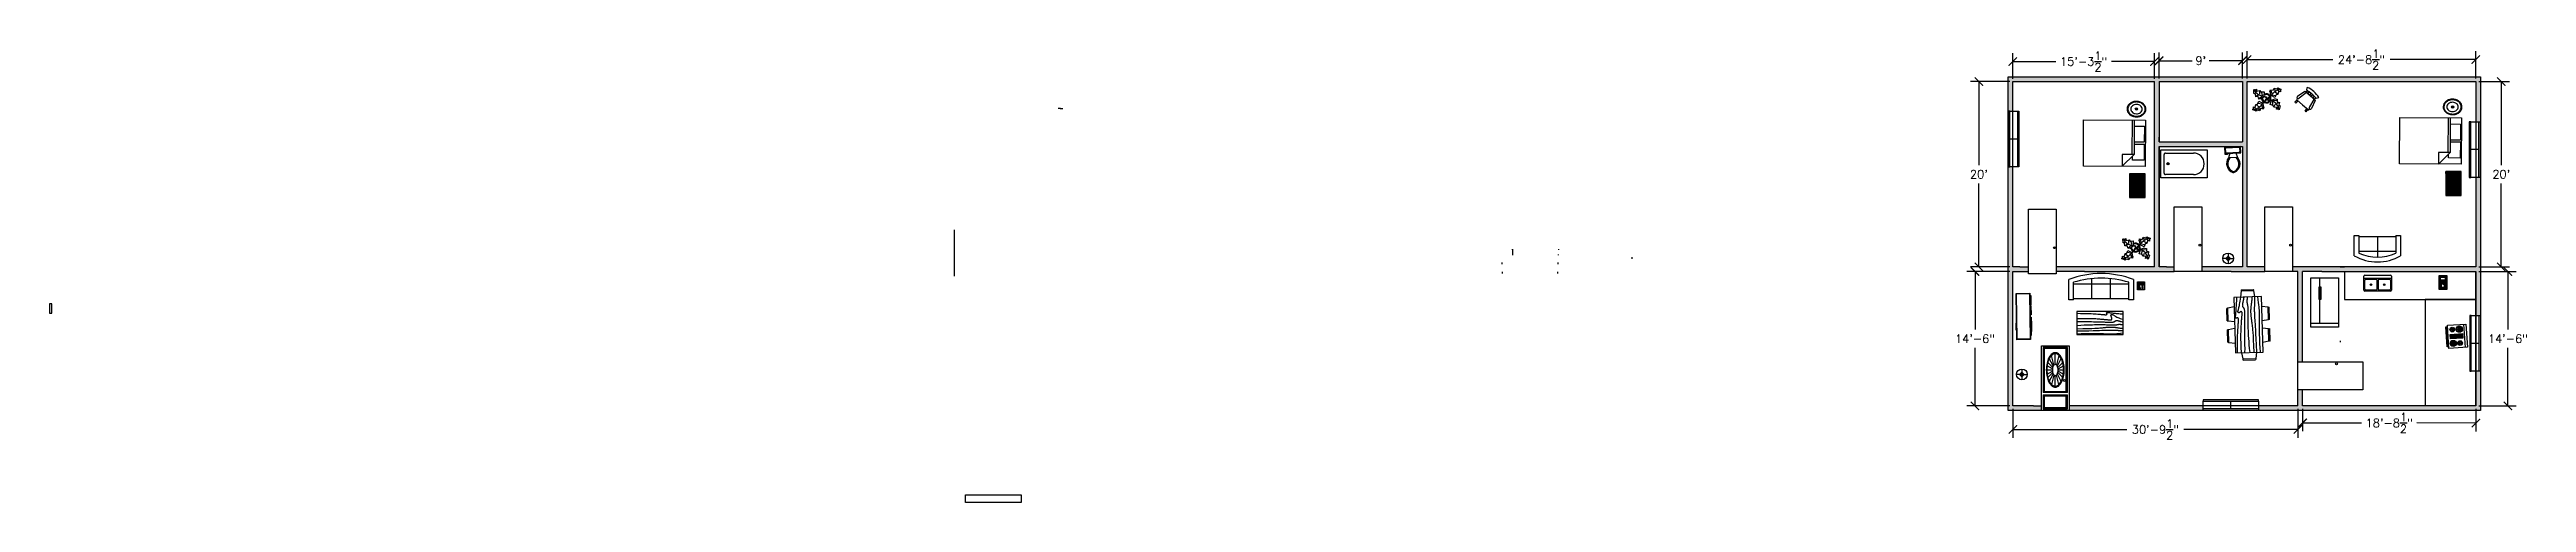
# Model space of a CAD drawing. Header units: inches. Extents: x -2614 to 596, y -607 to -21.
import ezdxf

# ---------------------------------------------------------------- set-up
doc = ezdxf.new("R2010")
doc.units = ezdxf.units.IN
doc.header["$MEASUREMENT"] = 0
for name, color, linetype in [('block', 130, 'Continuous'), ('dimension', 11, 'Continuous'), ('door', 212, 'Continuous'), ('hetch', 80, 'Continuous'), ('window', 30, 'Continuous')]:
    doc.layers.add(name, color=color, linetype=linetype)
doc.styles.get("Standard").update_dxf_attribs({"font": 'simplex.shx'})
doc.dimstyles.get("Standard").update_dxf_attribs({"dimscale": 60, "dimtxt": 0.18, "dimasz": 0.18, "dimexe": 0.18, "dimexo": 0.0625, "dimgap": 0.09, "dimtad": 0, "dimtih": 1, "dimtoh": 1, "dimzin": 0, "dimdsep": 46, "dimlunit": 4, "dimtxsty": 'Standard', "dimblk": 'ARCHTICK', "dimcen": 0.09, "dimadec": 0, "dimazin": 0, "dimtfac": 1, "dimtofl": 0, "dimtmove": 0, "dimatfit": 3, "dimfxl": 1, "dimtolj": 1, "dimtzin": 0, "dimarcsym": 0})

msp = doc.modelspace()

# ---------------------------------------------------------------- blocks, each defined once
blk = doc.blocks.new('Bath Tub - 26 x 60 in.')
for p, q in [((8, -18), (10, -18)), ((9, -17), (9, -19))]:
    blk.add_line(p, q)
blk.add_lwpolyline([(0, -36), (0, 0), (60, 0), (60, -36)], close=True)
for points in [[(4, -30), (4, -6)], [(6, -4), (42, -4)], [(42, -32), (6, -32)]]:
    blk.add_lwpolyline(points)
for radius in [1.5, 1]:
    blk.add_circle((9, -18), radius)
for centre, radius, start, end in [((5.75, -5.75), 1.77, 81.8699, 188.1301), ((5.75, -30.25), 1.77, 171.8699, 278.1301), ((42, -18), 14, 270, 90)]:
    blk.add_arc(centre, radius, start, end)
blk = doc.blocks.new('Sink - Oval top')
for p, q in [((-1, 0), (1, 0)), ((0, 1), (0, -1))]:
    blk.add_line(p, q)
at = {"linetype": 'Continuous'}
for points in [[(-12.2, 0.4, 0.117634), (-11.5, -3.4, 0.104469), (-8.9, -6.8, 0.090016), (-5.1, -9.1, 0.08192), (-0.3, -10, 0.08192), (4.5, -9.4, 0.090016), (8.4, -7.4, 0.104469), (11.2, -4.1, 0.117634), (12.2, -0.4, 0.117634), (11.5, 3.4, 0.104469), (8.9, 6.8, 0.090016), (5.1, 9.1, 0.08192), (0.3, 10, 0.08192), (-4.5, 9.4, 0.090016), (-8.4, 7.4, 0.104469), (-11.2, 4.1, 0.117634)], [(-11.3, 0.2, 0.118622), (-10.5, -3.3, 0.104678), (-8.1, -6.4, 0.089562), (-4.5, -8.4, 0.081185), (-0.1, -9.2, 0.081185), (4.3, -8.5, 0.089562), (7.9, -6.6, 0.104678), (10.4, -3.5, 0.118622), (11.3, -0.2, 0.118622), (10.5, 3.3, 0.104678), (8.1, 6.4, 0.089562), (4.5, 8.4, 0.081185), (0.1, 9.2, 0.081185), (-4.3, 8.5, 0.089562), (-7.9, 6.6, 0.104678), (-10.4, 3.5, 0.118622)], [(-7.4, 0.1, 0.118283), (-6.9, -2.2, 0.104607), (-5.3, -4.2, 0.089718), (-3, -5.5, 0.081436), (-0.1, -6, 0.081436), (2.8, -5.6, 0.089718), (5.2, -4.3, 0.104607), (6.9, -2.3, 0.118283), (7.4, -0.1, 0.118283), (6.9, 2.2, 0.104607), (5.3, 4.2, 0.089718), (3, 5.5, 0.081436), (0.1, 6, 0.081436), (-2.8, 5.6, 0.089718), (-5.2, 4.3, 0.104607), (-6.9, 2.3, 0.118283)]]:
    blk.add_lwpolyline(points, format="xyb", close=True, dxfattribs=at)
for radius in [1.5, 1]:
    blk.add_circle((0, 0), radius)
blk = doc.blocks.new('Bed - Queen')
at = {"linetype": 'Continuous'}
for p, q in [((0, -80.00003), (0, 0)), ((0, 0), (59.99999, 0)), ((59.99999, 0), (59.99999, -80.00003)), ((0, -14.4), (44.8, -14.4)), ((44.8, -16.8), (0, -16.8)), ((7.99999, -1.2), (28.79998, -1.2)), ((7.99999, -14.4), (7.99999, -1.2)), ((28.79998, -1.2), (28.79998, -14.4)), ((31.19999, -1.2), (51.99999, -1.2)), ((31.19999, -14.4), (31.19999, -1.2)), ((59.99999, -29.6), (44.8, -14.4)), ((44.8, -14.4), (44.8, -29.6)), ((44.8, -29.6), (59.99999, -29.6)), ((51.99999, -16.4), (46.79936, -16.4)), ((51.99999, -1.2), (51.99999, -16.4)), ((59.99999, -80.00003), (0, -80.00003))]:
    blk.add_line(p, q, dxfattribs=at)
blk = doc.blocks.new('Dining Set - 36 x 72 in.')
at = {"linetype": 'Continuous'}
for p, q in [((-45.5, 8), (-44.5004, 8.15617)), ((-45.5, 8), (-45.5, -8)), ((-44.5, -8.15843), (-44.5, 8.15338)), ((-44.0006, 8.23428), (-35.9976, 9.48474)), ((-44, 8.23041), (-44, -8.23915)), ((36, 18), (-36, 18)), ((-36, 18), (-36, -18)), ((-22.2343, 26.00059), (-23.4847, 17.99762)), ((-22.2304, 26), (-5.7608, 26)), ((-22, 27.5), (-22.1562, 26.50042)), ((-5.8416, 26.5), (-22.1534, 26.5)), ((-22, 27.5), (-6, 27.5)), ((-5.8437, 26.49966), (-6, 27.5)), ((-4.5152, 17.99762), (-5.7655, 25.99926)), ((5.7657, 26.00059), (4.5153, 17.99762)), ((5.7696, 26), (22.2392, 26)), ((6, 27.5), (5.8438, 26.50042)), ((22.1584, 26.5), (5.8466, 26.5)), ((6, 27.5), (22, 27.5)), ((22.1563, 26.49966), (22, 27.5)), ((23.4848, 17.99762), (22.2345, 25.99926)), ((44.0006, 8.23428), (35.9976, 9.48474)), ((36, -18), (36, 18)), ((44, 8.23041), (44, -8.23915)), ((44.5, -8.15843), (44.5, 8.15338)), ((45.5, 8), (44.5005, 8.15617)), ((45.5, 8), (45.5, -8)), ((-44.4997, -8.15631), (-45.5, -8)), ((-35.9976, -9.48476), (-43.9993, -8.2345)), ((-36, -18), (36, -18)), ((-22.2343, -26.0006), (-23.4847, -17.99762)), ((-22.2304, -26), (-5.7608, -26)), ((-22, -27.5), (-22.1562, -26.50044)), ((-5.8416, -26.5), (-22.1534, -26.5)), ((-22, -27.5), (-6, -27.5)), ((-5.8437, -26.49967), (-6, -27.5)), ((-4.5152, -17.99762), (-5.7655, -25.99928)), ((5.7657, -26.0006), (4.5153, -17.99762)), ((5.7696, -26), (22.2392, -26)), ((6, -27.5), (5.8438, -26.50044)), ((22.1584, -26.5), (5.8466, -26.5)), ((6, -27.5), (22, -27.5)), ((22.1563, -26.49967), (22, -27.5)), ((23.4848, -17.99762), (22.2345, -25.99928)), ((35.9976, -9.48476), (43.9993, -8.2345)), ((44.4997, -8.15631), (45.5, -8))]:
    blk.add_line(p, q, dxfattribs=at)
for points in [[(-36, 15), (-31.1772, 14.97754), (-26.8079, 14.91406), (-22.8538, 14.81543), (-19.276, 14.6875), (-16.0362, 14.53613), (-13.0957, 14.36718), (-10.4159, 14.18652), (-7.9583, 14), (-5.6904, 13.81315), (-3.6035, 13.63021), (-1.6954, 13.45508), (0.0365, 13.29166), (1.5945, 13.14388), (2.9811, 13.01562), (4.1988, 12.9108), (5.25, 12.83333), (6.1393, 12.78613), (6.8802, 12.76823), (7.4883, 12.77767), (7.9792, 12.8125), (8.3685, 12.87077), (8.6719, 12.95052), (8.9049, 13.0498), (9.0833, 13.16666), (9.2205, 13.29899), (9.3216, 13.44401), (9.3895, 13.59879), (9.4271, 13.76041), (9.4373, 13.92594), (9.4232, 14.09245), (9.3875, 14.257), (9.3333, 14.41666), (9.2638, 14.56917), (9.1836, 14.71484), (9.0975, 14.85465), (9.0104, 14.98958), (8.9272, 15.1206), (8.8529, 15.2487), (8.7922, 15.37483), (8.75, 15.5), (8.7305, 15.62467), (8.7344, 15.74739), (8.7617, 15.86621), (8.8125, 15.97916), (8.8867, 16.08431), (8.9844, 16.17968), (9.1055, 16.26334), (9.25, 16.33333), (9.4189, 16.38802), (9.6172, 16.42708), (9.8506, 16.45052), (10.125, 16.45833), (10.4463, 16.45052), (10.8203, 16.42708), (11.2529, 16.38802), (11.75, 16.33333), (12.3184, 16.26318), (12.9694, 16.17838), (13.7151, 16.07991), (14.5677, 15.96875), (15.5395, 15.84586), (16.6426, 15.71224), (17.8893, 15.56884), (19.2917, 15.41666), (20.859, 15.25667), (22.5879, 15.08984), (24.4721, 14.91715), (26.5052, 14.73958), (28.6809, 14.5581), (30.9929, 14.3737), (33.4347, 14.18733), (36, 14)], [(-36, 10), (-28.9766, 10.14274), (-23.1725, 10.20442), (-18.4241, 10.19775), (-14.5677, 10.13541), (-11.4399, 10.03011), (-8.877, 9.89453), (-6.7154, 9.74137), (-4.7917, 9.58333), (-2.9698, 9.43082), (-1.2246, 9.28515), (0.4415, 9.14534), (2.026, 9.01041), (3.5266, 8.87939), (4.9408, 8.7513), (6.266, 8.62516), (7.5, 8.5), (8.6411, 8.37549), (9.6914, 8.2539), (10.6538, 8.13818), (11.5312, 8.03125), (12.3267, 7.93603), (13.043, 7.85547), (13.6831, 7.79248), (14.25, 7.75), (14.7471, 7.7303), (15.1797, 7.73307), (15.5537, 7.75732), (15.875, 7.80208), (16.1494, 7.86637), (16.3828, 7.94922), (16.5811, 8.04964), (16.75, 8.16666), (16.8944, 8.29915), (17.0143, 8.44531), (17.1089, 8.60319), (17.1771, 8.77083), (17.218, 8.94629), (17.2305, 9.1276), (17.2137, 9.31282), (17.1667, 9.5), (17.0895, 9.6875), (16.987, 9.875), (16.8649, 10.0625), (16.7292, 10.25), (16.5856, 10.4375), (16.4401, 10.625), (16.2985, 10.8125), (16.1667, 11), (16.05, 11.18733), (15.9518, 11.3737), (15.8752, 11.5581), (15.8229, 11.73958), (15.798, 11.91715), (15.8034, 12.08984), (15.842, 12.25667), (15.9167, 12.41666), (16.0295, 12.56836), (16.1784, 12.70833), (16.3605, 12.83268), (16.5729, 12.9375), (16.8127, 13.01888), (17.0768, 13.07291), (17.3625, 13.0957), (17.6667, 13.08333), (17.9894, 13.03312), (18.3418, 12.94726), (18.7382, 12.82918), (19.1927, 12.68229), (19.7195, 12.51001), (20.3327, 12.31575), (21.0465, 12.10294), (21.875, 11.875), (22.8357, 11.63354), (23.959, 11.37304), (25.2786, 11.08618), (26.8282, 10.76562), (28.6414, 10.40405), (30.752, 9.99414), (33.1936, 9.52856), (36, 9)], [(-36, 5.5), (-30.7157, 5.3348), (-26.069, 5.20963), (-21.9946, 5.11767), (-18.4271, 5.05208), (-15.3009, 5.00602), (-12.5508, 4.97265), (-10.1112, 4.94515), (-7.9167, 4.91666), (-5.909, 4.88167), (-4.0586, 4.83984), (-2.3429, 4.79215), (-0.7396, 4.73958), (0.7739, 4.6831), (2.22, 4.6237), (3.6213, 4.56233), (5, 4.5), (6.373, 4.43782), (7.7344, 4.3776), (9.0723, 4.32129), (10.375, 4.27083), (11.6309, 4.22819), (12.8281, 4.19531), (13.9551, 4.17415), (15, 4.16666), (15.954, 4.17448), (16.819, 4.19791), (17.6001, 4.23698), (18.3021, 4.29166), (18.9299, 4.36198), (19.4883, 4.44791), (19.9823, 4.54948), (20.4167, 4.66666), (20.7969, 4.79899), (21.1302, 4.94401), (21.4245, 5.09879), (21.6875, 5.26041), (21.9271, 5.42594), (22.1511, 5.59245), (22.3672, 5.757), (22.5834, 5.91666), (22.8065, 6.06868), (23.0404, 6.21093), (23.2879, 6.34147), (23.5521, 6.45833), (23.8358, 6.55957), (24.142, 6.64323), (24.4735, 6.70735), (24.8334, 6.75), (25.2235, 6.76969), (25.642, 6.76692), (26.0858, 6.74267), (26.5521, 6.69791), (27.0379, 6.63362), (27.5404, 6.55078), (28.0565, 6.45036), (28.5834, 6.33333), (29.1242, 6.19987), (29.7071, 6.04687), (30.3661, 5.87044), (31.1354, 5.66666), (32.0493, 5.43164), (33.142, 5.16146), (34.4475, 4.85221), (36, 4.5)], [(-36, -1), (-30.7915, -0.6591), (-26.0195, -0.38216), (-21.6519, -0.16284), (-17.6563, 0.00521), (-14.0005, 0.12833), (-10.6523, 0.21289), (-7.5796, 0.26522), (-4.75, 0.29166), (-2.134, 0.29793), (0.2878, 0.28711), (2.5317, 0.26163), (4.6146, 0.22396), (6.5529, 0.17651), (8.3633, 0.12174), (10.0623, 0.06209), (11.6667, 0), (13.1899, -0.06201), (14.6341, -0.1211), (15.9982, -0.17432), (17.2813, -0.21875), (18.4823, -0.25147), (19.6003, -0.26953), (20.6343, -0.27002), (21.5834, -0.25), (22.4481, -0.20768), (23.2357, -0.14584), (23.9549, -0.06836), (24.6146, 0.02083), (25.2235, 0.11784), (25.7904, 0.21875), (26.3241, 0.31966), (26.8334, 0.41666), (27.3265, 0.50618), (27.8099, 0.58593), (28.2894, 0.65397), (28.7709, 0.70833), (29.2601, 0.74707), (29.763, 0.76823), (30.2855, 0.76985), (30.8334, 0.75), (31.4088, 0.70784), (31.9994, 0.64713), (32.589, 0.57275), (33.1615, 0.48958), (33.7008, 0.4025), (34.1908, 0.3164), (34.6153, 0.23616), (34.9584, 0.16666), (35.2099, 0.11165), (35.3848, 0.07031), (35.504, 0.04069), (35.5886, 0.02083), (35.6594, 0.00879), (35.7377, 0.0026), (35.8442, 0.00032), (36, 0)], [(-36, -6.5), (-27.1843, -6.31267), (-20.084, -6.1263), (-14.469, -5.9419), (-10.1094, -5.76042), (-6.7752, -5.58285), (-4.2363, -5.41016), (-2.2629, -5.24333), (-0.625, -5.08334), (0.8708, -4.93099), (2.2715, -4.78646), (3.5872, -4.64974), (4.8281, -4.52084), (6.0046, -4.39974), (7.127, -4.28646), (8.2053, -4.18099), (9.25, -4.08334), (10.2705, -3.99382), (11.2734, -3.91407), (12.2647, -3.84603), (13.25, -3.79167), (14.2354, -3.75293), (15.2266, -3.73177), (16.2295, -3.73015), (17.25, -3.75), (18.2912, -3.79248), (19.3451, -3.85547), (20.4009, -3.93604), (21.4479, -4.03125), (22.4754, -4.13819), (23.4727, -4.25391), (24.4289, -4.37549), (25.3334, -4.5), (26.1785, -4.62492), (26.9694, -4.74935), (27.7145, -4.87281), (28.4219, -4.99479), (29.1, -5.11483), (29.7572, -5.23242), (30.4016, -5.34709), (31.0417, -5.45834), (31.6837, -5.56437), (32.3262, -5.65821), (32.9658, -5.73153), (33.599, -5.77604), (34.2224, -5.78345), (34.8327, -5.74545), (35.4264, -5.65373), (36, -5.5)], [(-36, -10), (-26.4022, -9.81299), (-18.4675, -9.62891), (-11.9839, -9.45069), (-6.7396, -9.28125), (-2.5226, -9.12354), (0.8789, -8.98047), (3.6769, -8.85498), (6.0833, -8.75), (8.2767, -8.66765), (10.3021, -8.60677), (12.1712, -8.56543), (13.8958, -8.54167), (15.4876, -8.53353), (16.9583, -8.53907), (18.3197, -8.55632), (19.5834, -8.58334), (20.7616, -8.61841), (21.8685, -8.66081), (22.9188, -8.71004), (23.9271, -8.76563), (24.9081, -8.82707), (25.8763, -8.89388), (26.8465, -8.96558), (27.8334, -9.04167), (28.8474, -9.12118), (29.8828, -9.20117), (30.93, -9.27824), (31.9792, -9.34896), (33.0205, -9.40991), (34.0443, -9.45768), (35.0407, -9.48885), (36, -9.5)], [(-36, -14.5), (-30.0881, -14.33513), (-25.0332, -14.21224), (-20.7312, -14.12647), (-17.0781, -14.07292), (-13.97, -14.04671), (-11.3027, -14.04297), (-8.9724, -14.05681), (-6.875, -14.08334), (-4.9224, -14.11833), (-3.0905, -14.16016), (-1.3709, -14.20785), (0.2448, -14.26042), (1.7647, -14.3169), (3.1973, -14.3763), (4.5507, -14.43767), (5.8333, -14.5), (7.0554, -14.5621), (8.235, -14.62175), (9.3922, -14.67652), (10.5469, -14.72396), (11.7192, -14.76164), (12.929, -14.78711), (14.1965, -14.79794), (15.5417, -14.79167), (16.9933, -14.76424), (18.6152, -14.70508), (20.4804, -14.60197), (22.6615, -14.44271), (25.2312, -14.21509), (28.2624, -13.9069), (31.8277, -13.50594), (36, -13)]]:
    blk.add_lwpolyline(points, dxfattribs=at)
blk = doc.blocks.new('Lamp - Table')
at = {"linetype": 'Continuous'}
for p, q in [((-1, 0), (-7, 0)), ((0, 3), (-3, 0)), ((-3, 0), (0, -3)), ((0, 7), (0, 1)), ((3, 0), (0, 3)), ((0, -3), (3, 0)), ((1, 0), (7, 0)), ((0, -1), (0, -7))]:
    blk.add_line(p, q, dxfattribs=at)
for radius in [7, 1]:
    blk.add_circle((0, 0), radius, dxfattribs=at)
blk = doc.blocks.new('Plant - Rubber or Philodendron')
at = {"linetype": 'Continuous'}
for p, q in [((-16.2005, 11.4774), (-13.9899, 8.1064)), ((-16.2005, 11.4774), (-14.8639, 10.7964)), ((-16.0159, 6.3329), (-16.2005, 11.4774)), ((-14.0069, 5.8704), (-16.0159, 6.3329)), ((-15.3434, 6.5514), (-13.9984, 6.9884)), ((-14.8639, 10.7964), (-12.6195, 11.8975)), ((-13.5868, 2.2894), (-14.0069, 5.8704)), ((-13.9899, 8.1064), (-9.5434, 4.7185)), ((-10.6784, 2.491), (-13.5868, 2.2894)), ((-13.3174, 8.325), (-13.0735, 11.0065)), ((-13.1329, 3.1804), (-10.6614, 4.727)), ((-12.6195, 11.8975), (-12.1909, 9.4345)), ((-12.1909, 9.4345), (-8.3829, 10.3)), ((-9.5858, -0.8715), (-10.6784, 2.491)), ((-9.5434, 4.7185), (-4.1917, 2.9888)), ((-9.1318, 0.0195), (-5.9793, 2.9025)), ((-8.8369, 9.409), (-9.0894, 5.6095)), ((-8.3829, 10.3), (-7.0549, 8.501)), ((-7.1228, -0.443), (-3.5248, 2.2131)), ((-7.0549, 8.501), (-3.0284, 8.6941)), ((-4.8529, 4.012), (-5.7184, 7.82)), ((-3.5248, 2.2131), (-3.3011, 2.4355)), ((-3.3011, 2.4355), (-0.5306, 1.7947)), ((-3.0284, 8.6941), (-3.0709, 3.1041)), ((-3.0709, 3.1041), (0.0797, 2.3163)), ((-0.5306, 1.7947), (-0.2255, -0.5527)), ((-0.5306, 1.7947), (-0.5306, 1.7947)), ((0.0797, 2.3163), (0.4866, -0.031)), ((0.4866, -0.031), (2.1141, 0.2298)), ((2.1141, 0.2298), (5.4346, 3.9146)), ((6.1032, 3.6844), (2.8262, -0.031)), ((4.6914, 8.8812), (5.3859, 11.2828)), ((4.6914, 8.8812), (5.5014, 4.4831)), ((5.3859, 11.2828), (8.8871, 10.7908)), ((5.4346, 3.9146), (5.5014, 4.4831)), ((5.9878, 10.4842), (7.1971, 6.3869)), ((11.1089, 1.1958), (6.1032, 3.6844)), ((10.3916, 8.7942), (6.2847, 4.4028)), ((7.7005, 4.8881), (11.5025, 3.9967)), ((8.8871, 10.7908), (9.9809, 13.4933)), ((9.9809, 13.4933), (13.3837, 12.301)), ((15.3859, 11.3055), (10.3916, 8.7942)), ((10.5828, 12.6946), (10.8893, 9.7953)), ((14.2977, 6.1031), (10.9934, 7.9956)), ((12.7005, 4.8994), (11.1089, 1.1958)), ((14.8995, 5.3044), (12.7005, 4.8994)), ((13.3837, 12.301), (14.68, 13.9039)), ((14.5816, 13.2037), (14.3848, 11.8033)), ((14.68, 13.9039), (19.3848, 11.8146)), ((15.7909, 9.1065), (14.8995, 5.3044)), ((15.2875, 10.6053), (17.5907, 9.2105)), ((19.3848, 11.8146), (15.3859, 11.3055)), ((18.1925, 8.4119), (15.7909, 9.1065)), ((19.3848, 11.8146), (18.1868, 10.9119)), ((18.1868, 10.9119), (18.1925, 8.4119)), ((-18.008, -14.1781), (-16.8101, -13.2754)), ((-18.008, -14.1781), (-14.0091, -13.669)), ((-13.3032, -16.2674), (-18.008, -14.1781)), ((-16.8157, -10.7754), (-14.4141, -11.4699)), ((-16.8101, -13.2754), (-16.8157, -10.7754)), ((-13.9107, -12.9688), (-16.2139, -11.574)), ((-14.4141, -11.4699), (-13.5228, -7.6679)), ((-14.0091, -13.669), (-9.0148, -11.1577)), ((-13.5228, -7.6679), (-11.3237, -7.2629)), ((-12.0069, -14.6645), (-13.3032, -16.2674)), ((-13.2048, -15.5672), (-13.008, -14.1668)), ((-12.921, -8.4665), (-9.6166, -10.359)), ((-8.6042, -15.8568), (-12.0069, -14.6645)), ((-11.3237, -7.2629), (-9.7321, -3.5593)), ((-6.3237, -7.2516), (-10.1257, -6.3602)), ((-9.7321, -3.5593), (-4.7264, -6.0479)), ((-7.1228, -0.443), (-9.5858, -0.8715)), ((-9.206, -15.0581), (-9.5126, -12.1588)), ((-9.0148, -11.1577), (-4.9047, -6.8122)), ((-7.5103, -13.1543), (-8.6042, -15.8568)), ((-4.0092, -13.6463), (-7.5103, -13.1543)), ((-4.611, -12.8477), (-5.8203, -8.7504)), ((-2.019, -3.6148), (-4.7264, -6.0479)), ((-4.1246, -6.8466), (-4.0579, -6.2781)), ((-3.3146, -11.2447), (-4.1246, -6.8466)), ((-4.0579, -6.2781), (-0.9375, -3.1608)), ((-3.3146, -11.2447), (-4.0092, -13.6463)), ((-2.019, -3.6148), (-0.2255, -0.5527)), ((-0.9375, -3.1608), (0.5883, -0.8135)), ((0.5883, -0.8135), (2.2447, -2.0916)), ((2.8262, -0.031), (1.3003, -0.5527)), ((1.3003, -0.5527), (2.4193, -1.4655)), ((2.2447, -2.0916), (6.7108, -2.6626)), ((2.4193, -1.4655), (6.895, -2.1175)), ((4.943, -7.9659), (6.7108, -2.6626)), ((8.8321, -9.0266), (4.943, -7.9659)), ((11.6605, -0.5413), (6.895, -2.1175)), ((12.3677, -6.1981), (7.219, -2.6772)), ((8.125, -4.0768), (7.7715, -7.9659)), ((8.3544, -2.7453), (13.1973, -2.1704)), ((9.5392, -11.1479), (8.8321, -9.0266)), ((13.4283, -11.5015), (9.5392, -11.1479)), ((10.2463, -10.4408), (11.6605, -6.9053)), ((11.6605, -0.5413), (14.1354, -0.8948)), ((15.5496, -10.7943), (12.3677, -6.1981)), ((13.0748, -13.9763), (13.4283, -11.5015)), ((15.5496, -13.6228), (13.0748, -13.9763)), ((16.2567, -5.8446), (13.4283, -6.5517)), ((14.8425, -10.7943), (13.7819, -13.2692)), ((14.1354, -0.8948), (14.1354, -4.4304)), ((14.1354, -4.4304), (16.9638, -5.1375)), ((16.6103, -14.6834), (15.5496, -10.7943)), ((16.6103, -14.6834), (15.5496, -13.6228)), ((17.3174, -9.7337), (15.9032, -9.7337)), ((16.9638, -5.1375), (16.2567, -8.673)), ((16.2567, -8.673), (18.0245, -9.7337)), ((18.0245, -9.7337), (16.6103, -14.6834))]:
    blk.add_line(p, q, dxfattribs=at)
for centre, radius, start, end in [((0.0308, 0.1664), 6, 178.6147, 235.1169), ((0.0308, 0.1664), 5, 168.1647, 238.6725), ((0, 0), 6.1275, 34.37569, 120.1028), ((-0.0601, -0.2075), 5.2461, 33.82192, 124.9414), ((-0.2664, 0.1682), 5.2775, 338.4094, 20.03007), ((-0.098, 0.1364), 6.1288, 341.2017, 26.09184), ((-0.0234, 0.3825), 6.1492, 242.5812, 331.2714), ((-0.1102, 0.4886), 5.2883, 247.3711, 327.472)]:
    blk.add_arc(centre, radius, start, end, dxfattribs=at)
blk = doc.blocks.new('Sofa - Roundback 7 ft.')
at = {"linetype": 'Continuous'}
for p, q in [((-36.000027, -34), (-36.000027, -11.4696)), ((-35.999844, -13.3819), (35.9998, -13.3819)), ((-12.00002, -32.4421), (-12.00003, -6.5971)), ((11.99997, -32.4421), (11.99998, -6.5971)), ((35.99998, -34), (35.99998, -11.4696)), ((-36.000027, -32.4421), (35.99998, -32.4421))]:
    blk.add_line(p, q, dxfattribs=at)
for points in [[(-36.000027, -34), (-42.000027, -34), (-42.000027, -8)], [(41.99998, -8), (41.99998, -34), (35.99998, -34)]]:
    blk.add_lwpolyline(points, dxfattribs=at)
for centre, radius, start, end in [((0, -114.25), 114.25, 68.43141, 111.5686), ((-0.00001, -127.1968), 121.1968, 72.72033, 107.2797)]:
    blk.add_arc(centre, radius, start, end, dxfattribs=at)
blk = doc.blocks.new('Refrigerator-2 door - 36 in front')
for p, q in [((12, 5), (12, 64)), ((0, 5), (36, 5))]:
    blk.add_line(p, q)
for points in [[(0, 0), (0, 64), (36, 64), (36, 0)], [(11, 36), (11, 52), (13, 52), (13, 36)]]:
    blk.add_lwpolyline(points, close=True)
blk = doc.blocks.new('Toilet - top')
for p, q in [((-10, -8.5), (-8, -8.5)), ((-10, -9.5), (-10, -8.5)), ((-7, -9.5), (-10, -9.5)), ((-8, -8.5), (-8, -8)), ((-7, -8), (-7, -9.5)), ((-4, -8), (-6, -14)), ((4, -14), (-4, -14)), ((4, -8), (6, -14)), ((9.5, -6), (9.5, -2))]:
    blk.add_line(p, q)
blk.add_lwpolyline([(10.5, -8), (10.5, 0), (-10.5, 0), (-10.5, -8)], close=True)
for points in [[(-9.5, -2), (-9.5, -6)], [(8.5, -1), (-8.5, -1)], [(-8.5, -7), (8.5, -7)]]:
    blk.add_lwpolyline(points)
for centre, radius, start, end in [((-8.6, -1.9), 0.884, 81.8699, 188.1301), ((-8.6, -6.1), 0.884, 171.8699, 278.1301), ((3.5, -21.6), 12.2, 141.4691, 247.9714), ((4.2, -21.8), 11.3, 136.3677, 238.9468), ((0, -27.9), 4, 245.7318, 294.2682), ((-3.5, -21.6), 12.2, 292.0284, 38.5307), ((-4.2, -21.8), 11.3, 301.053, 43.6321), ((8.6, -1.9), 0.884, 351.8699, 98.1301), ((8.6, -6.1), 0.884, 261.8699, 8.1301), ((0, -29), 4, 254.8605, 285.1395)]:
    blk.add_arc(centre, radius, start, end)
blk = doc.blocks.new('Door - Plain 36 in.')
blk.add_lwpolyline([(0, 0), (0, 84), (36, 84), (36, 0)], close=True)
blk.add_circle((33.5, 34), 1.25)
blk = doc.blocks.new('Door - Fancy 36 in.')
for p, q in [((33.8, 81.8), (2.2, 81.8)), ((2.2, 81.8), (2.2, 23.2)), ((2.2, 81.8), (3.8, 80.2)), ((32.2, 80.2), (3.8, 80.2)), ((3.8, 80.2), (3.8, 24.8)), ((15.3, 57.8), (10.3, 67.5)), ((16.3, 59.2), (13.2, 71.3)), ((18, 59.8), (18, 73.6)), ((22.8, 71.3), (19.7, 59.1)), ((20.7, 57.7), (25.7, 67.5)), ((32.2, 80.2), (33.8, 81.8)), ((32.2, 24.8), (32.2, 80.2)), ((33.8, 23.2), (33.8, 81.8)), ((7, 52.5), (14.4, 52.5)), ((14.4, 54.2), (7.4, 57.7)), ((7.4, 47.3), (14.4, 50.8)), ((8.2, 62), (14.7, 55.7)), ((14.7, 49.3), (8.2, 43)), ((10.3, 37.6), (15.3, 47.2)), ((16.3, 45.9), (13.2, 33.8)), ((18, 31.6), (18, 45.2)), ((22.8, 33.8), (19.7, 45.9)), ((25.7, 37.6), (20.7, 47.3)), ((21.3, 49.3), (27.8, 43)), ((27.8, 62), (21.4, 55.8)), ((28.6, 47.3), (21.5, 50.8)), ((21.6, 54.2), (28.6, 57.7)), ((21.7, 52.5), (28.9, 52.5)), ((3.8, 24.8), (2.2, 23.2)), ((33.8, 23.2), (2.2, 23.2)), ((2.2, 20.2), (33.8, 20.2)), ((2.2, 20.2), (2.2, 2.2)), ((2.2, 20.2), (3.8, 18.8)), ((3.8, 3.8), (2.2, 2.2)), ((2.2, 2.2), (33.8, 2.2)), ((3.8, 24.8), (32.2, 24.8)), ((32.2, 18.8), (3.8, 18.8)), ((3.8, 18.8), (3.8, 3.8)), ((3.8, 3.8), (32.2, 3.8)), ((33.8, 23.2), (32.2, 24.8)), ((32.2, 24.8), (32.2, 24.8)), ((32.2, 18.8), (33.8, 20.2)), ((32.2, 3.8), (32.2, 18.8)), ((33.8, 2.2), (32.2, 3.8)), ((33.8, 2.2), (33.8, 20.2))]:
    blk.add_line(p, q)
blk.add_lwpolyline([(0, 0), (0, 84), (36, 84), (36, 0)], close=True)
at = {"linetype": 'Continuous'}
for points in [[(18, 30.2, 0.169807), (22, 31.6, 0.105036), (26.2, 36.8, 0.066925), (28.7, 43.5, 0.05307), (29.6, 52.6, 0.05307), (28.7, 61.6, 0.066925), (26.2, 68.4, 0.105036), (22, 73.5, 0.169807), (18, 74.9, 0.169807), (14, 73.5, 0.105036), (9.8, 68.4, 0.066925), (7.3, 61.6, 0.05307), (6.4, 52.6, 0.05307), (7.3, 43.5, 0.066925), (9.8, 36.8, 0.105036), (14, 31.6, 0.169807)], [(18, 31.6, 0.169807), (21.7, 32.9, 0.105036), (25.7, 37.7, 0.066925), (28, 44.1, 0.05307), (28.9, 52.6, 0.05307), (28, 61.1, 0.066925), (25.7, 67.4, 0.105036), (21.7, 72.3, 0.169807), (18, 73.6, 0.169807), (14.3, 72.3, 0.105036), (10.3, 67.4, 0.066925), (8, 61.1, 0.05307), (7.1, 52.6, 0.05307), (8, 44.1, 0.066925), (10.3, 37.7, 0.105036), (14.3, 32.9, 0.169807)], [(18, 45.2, 0.173818), (19.2, 45.7, 0.104363), (20.6, 47.3, 0.065303), (21.4, 49.6, 0.051449), (21.7, 52.5, 0.051449), (21.4, 55.5, 0.065303), (20.6, 57.7, 0.104363), (19.2, 59.4, 0.173818), (18, 59.8, 0.173818), (16.8, 59.4, 0.104363), (15.4, 57.7, 0.065303), (14.6, 55.5, 0.051449), (14.3, 52.5, 0.051449), (14.6, 49.6, 0.065303), (15.4, 47.3, 0.104363), (16.8, 45.7, 0.173818)]]:
    blk.add_lwpolyline(points, format="xyb", close=True, dxfattribs=at)
blk.add_circle((30, 39), 1.25)
blk.add_point((32.2, 80.2))
blk = doc.blocks.new('Table - Rectangular Woodgrain 60 x 30 in.')
at = {"linetype": 'Continuous'}
for p, q in [((0, 0), (0, -30)), ((60, 0), (0, 0)), ((60, -30), (60, 0)), ((0, -30), (60, -30))]:
    blk.add_line(p, q, dxfattribs=at)
for points in [[(0, -2.4), (4.8155, -2.418), (9.0302, -2.4688), (12.709, -2.5477), (15.9167, -2.65), (18.7181, -2.7711), (21.1781, -2.9063), (23.3616, -3.0508), (25.3333, -3.2), (27.1477, -3.3495), (28.8172, -3.4958), (30.3437, -3.636), (31.7291, -3.7667), (32.9756, -3.8849), (34.0849, -3.9875), (35.059, -4.0714), (35.9, -4.1334), (36.6114, -4.1711), (37.2041, -4.1854), (37.6906, -4.1779), (38.0833, -4.15), (38.3948, -4.1034), (38.6375, -4.0396), (38.8239, -3.9602), (38.9666, -3.8667), (39.0764, -3.7608), (39.1573, -3.6448), (39.2116, -3.521), (39.2416, -3.3917), (39.2498, -3.2593), (39.2385, -3.1261), (39.21, -2.9944), (39.1666, -2.8667), (39.111, -2.7447), (39.0468, -2.6281), (38.978, -2.5163), (38.9083, -2.4083), (38.8418, -2.3035), (38.7823, -2.201), (38.7337, -2.1001), (38.7, -2), (38.6844, -1.9003), (38.6875, -1.8021), (38.7094, -1.707), (38.75, -1.6167), (38.8094, -1.5326), (38.8875, -1.4563), (38.9844, -1.3893), (39.1, -1.3333), (39.2351, -1.2896), (39.3937, -1.2583), (39.5804, -1.2396), (39.8, -1.2333), (40.057, -1.2396), (40.3562, -1.2583), (40.7023, -1.2896), (41.1, -1.3333), (41.5547, -1.3895), (42.0755, -1.4573), (42.6721, -1.5361), (43.3542, -1.625), (44.1316, -1.7233), (45.014, -1.8302), (46.0114, -1.9449), (47.1333, -2.0667), (48.3862, -2.1947), (49.7625, -2.3281), (51.2513, -2.4663), (52.8416, -2.6083), (54.5226, -2.7535), (56.2833, -2.9011), (58.1127, -3.0501), (60, -3.2)], [(0, -9.2), (6.5759, -9.0858), (11.9385, -9.0365), (16.2527, -9.0418), (19.6833, -9.0917), (22.3952, -9.1759), (24.5531, -9.2844), (26.322, -9.4069), (27.8666, -9.5333), (29.3241, -9.6553), (30.7203, -9.7719), (32.0532, -9.8837), (33.3208, -9.9917), (34.5213, -10.0965), (35.6526, -10.199), (36.7128, -10.2999), (37.7, -10.4), (38.6129, -10.4996), (39.4531, -10.5969), (40.223, -10.6895), (40.925, -10.775), (41.5613, -10.8512), (42.1344, -10.9156), (42.6465, -10.966), (43.1, -11), (43.4976, -11.0158), (43.8437, -11.0136), (44.143, -10.9942), (44.4, -10.9583), (44.6195, -10.9069), (44.8062, -10.8406), (44.9648, -10.7603), (45.1, -10.6667), (45.2155, -10.5598), (45.3114, -10.4365), (45.3871, -10.2929), (45.4416, -10.125), (45.4743, -9.929), (45.4844, -9.7011), (45.4709, -9.4371), (45.4333, -9.1333), (45.3716, -8.7883), (45.2896, -8.4104), (45.1919, -8.0107), (45.0833, -7.6), (44.9685, -7.1893), (44.8521, -6.7896), (44.7388, -6.4117), (44.6333, -6.0667), (44.54, -5.7628), (44.4614, -5.4979), (44.4001, -5.2675), (44.3583, -5.0667), (44.3384, -4.8909), (44.3427, -4.7354), (44.3736, -4.5956), (44.4333, -4.4667), (44.5236, -4.3453), (44.6427, -4.2333), (44.7884, -4.1339), (44.9583, -4.05), (45.1501, -3.9849), (45.3614, -3.9417), (45.59, -3.9234), (45.8333, -3.9333), (46.0915, -3.9749), (46.3734, -4.0531), (46.6906, -4.1736), (47.0542, -4.3417), (47.4756, -4.5629), (47.9661, -4.8427), (48.5372, -5.1866), (49.2, -5.6), (49.9676, -6.0844), (50.8594, -6.625), (51.8965, -7.2031), (53.1, -7.8), (54.491, -8.3969), (56.0906, -8.975), (57.9199, -9.5156), (60, -10)], [(0, -12.8), (5.1847, -12.9322), (9.6213, -13.0323), (13.3963, -13.1059), (16.5958, -13.1583), (19.3063, -13.1952), (21.614, -13.2219), (23.6054, -13.2439), (25.3666, -13.2667), (26.9728, -13.2947), (28.4531, -13.3281), (29.8256, -13.3663), (31.1083, -13.4083), (32.3191, -13.4535), (33.476, -13.501), (34.597, -13.5501), (35.7, -13.6), (36.7984, -13.6497), (37.8875, -13.6979), (38.9578, -13.743), (40, -13.7833), (41.0047, -13.8174), (41.9625, -13.8438), (42.864, -13.8607), (43.7, -13.8667), (44.4631, -13.8604), (45.1552, -13.8417), (45.7801, -13.8104), (46.3416, -13.7667), (46.8439, -13.7104), (47.2906, -13.6417), (47.6858, -13.5604), (48.0333, -13.4667), (48.3375, -13.3608), (48.6042, -13.2448), (48.8396, -13.121), (49.05, -12.9917), (49.2417, -12.8593), (49.4208, -12.7261), (49.5937, -12.5944), (49.7667, -12.4667), (49.9452, -12.3451), (50.1323, -12.2313), (50.3303, -12.1268), (50.5416, -12.0333), (50.7686, -11.9524), (51.0135, -11.8854), (51.2788, -11.8341), (51.5666, -11.8), (51.8785, -11.7843), (52.2116, -11.7865), (52.562, -11.8059), (52.926, -11.8417), (53.2998, -11.8931), (53.6795, -11.9594), (54.0614, -12.0397), (54.4416, -12.1333), (54.8223, -12.2401), (55.2293, -12.3625), (55.6942, -12.5037), (56.2489, -12.6667), (56.9251, -12.8547), (57.7545, -13.0708), (58.7689, -13.3182), (60, -13.6)], [(0, -18), (5.124, -17.7273), (9.6609, -17.5057), (13.6705, -17.3303), (17.2125, -17.1958), (20.3467, -17.0973), (23.1328, -17.0297), (25.6307, -16.9878), (27.9, -16.9667), (29.9928, -16.9617), (31.9302, -16.9703), (33.7254, -16.9907), (35.3917, -17.0208), (36.9423, -17.0588), (38.3906, -17.1026), (39.7499, -17.1503), (41.0333, -17.2), (42.2519, -17.2496), (43.4073, -17.2969), (44.4986, -17.3395), (45.525, -17.375), (46.4858, -17.4012), (47.3802, -17.4156), (48.2074, -17.416), (48.9667, -17.4), (49.6583, -17.3662), (50.2872, -17.3167), (50.8595, -17.2547), (51.3812, -17.1833), (51.8584, -17.1057), (52.2971, -17.025), (52.7034, -16.9443), (53.0833, -16.8667), (53.443, -16.7951), (53.789, -16.7313), (54.128, -16.6768), (54.4666, -16.6334), (54.8115, -16.6024), (55.1693, -16.5854), (55.5465, -16.5841), (55.95, -16.6), (56.3828, -16.6337), (56.8346, -16.6823), (57.2915, -16.7418), (57.7396, -16.8084), (58.165, -16.878), (58.5539, -16.9469), (58.8924, -17.0111), (59.1666, -17.0667), (59.3679, -17.1107), (59.5078, -17.1438), (59.6032, -17.1675), (59.6708, -17.1833), (59.7275, -17.193), (59.7901, -17.1979), (59.8753, -17.1998), (60, -17.2)], [(0, -22.4), (8.0098, -22.2501), (14.4094, -22.1011), (19.4168, -21.9535), (23.25, -21.8083), (26.1269, -21.6663), (28.2656, -21.5281), (29.884, -21.3947), (31.2, -21.2667), (32.3967, -21.1448), (33.5172, -21.0292), (34.5697, -20.9198), (35.5625, -20.8167), (36.5037, -20.7198), (37.4015, -20.6292), (38.2642, -20.5448), (39.1, -20.4667), (39.9164, -20.3951), (40.7187, -20.3313), (41.5117, -20.2768), (42.3, -20.2333), (43.0883, -20.2024), (43.8812, -20.1854), (44.6836, -20.1841), (45.5, -20.2), (46.3328, -20.234), (47.1747, -20.2844), (48.0163, -20.3488), (48.8479, -20.425), (49.66, -20.5106), (50.4429, -20.6031), (51.1872, -20.7004), (51.8833, -20.8), (52.5246, -20.8999), (53.1166, -20.9995), (53.6681, -21.0983), (54.1875, -21.1958), (54.6834, -21.2919), (55.1646, -21.3859), (55.6394, -21.4777), (56.1167, -21.5667), (56.6028, -21.6515), (57.0961, -21.7266), (57.5929, -21.7852), (58.0896, -21.8208), (58.5823, -21.8268), (59.0674, -21.7964), (59.5412, -21.723), (60, -21.6)], [(0, -25.2), (8.6355, -25.0504), (15.7026, -24.9031), (21.4049, -24.7606), (25.9458, -24.625), (29.529, -24.4988), (32.3578, -24.3844), (34.6359, -24.284), (36.5667, -24.2), (38.3213, -24.1341), (39.9417, -24.0854), (41.437, -24.0523), (42.8167, -24.0333), (44.0901, -24.0268), (45.2667, -24.0313), (46.3557, -24.0451), (47.3667, -24.0667), (48.309, -24.0947), (49.1928, -24.1287), (50.0284, -24.168), (50.826, -24.2125), (51.5959, -24.2617), (52.3483, -24.3151), (53.0935, -24.3725), (53.8417, -24.4334), (54.6009, -24.497), (55.3699, -24.561), (56.1454, -24.6226), (56.9239, -24.6792), (57.7021, -24.7279), (58.4764, -24.7662), (59.2435, -24.7911), (60, -24.8)], [(0, -28.8), (5.6867, -28.6681), (10.45, -28.5698), (14.407, -28.5012), (17.675, -28.4584), (20.3711, -28.4374), (22.6125, -28.4344), (24.5164, -28.4455), (26.2, -28.4667), (27.762, -28.4947), (29.2276, -28.5281), (30.6033, -28.5663), (31.8958, -28.6084), (33.1118, -28.6535), (34.2578, -28.7011), (35.3405, -28.7501), (36.3666, -28.8), (37.3443, -28.8497), (38.288, -28.8974), (39.2137, -28.9412), (40.1375, -28.9792), (41.0753, -29.0093), (42.0432, -29.0297), (43.0572, -29.0384), (44.1333, -29.0333), (45.2936, -29.0114), (46.5843, -28.9641), (48.0579, -28.8816), (49.7666, -28.7542), (51.7629, -28.5721), (54.0989, -28.3255), (56.8272, -28.0048), (60, -27.6)]]:
    blk.add_lwpolyline(points, dxfattribs=at)
blk = doc.blocks.new('Range-Oven - 30 in top')
for p, q in [((0, -3), (30, -3)), ((6, -24), (6, -25)), ((8, -25), (8, -24)), ((12, -6), (18, -6)), ((18, -20), (12, -20)), ((13, -20), (13, -6)), ((14, -6), (14, -20)), ((15, -20), (15, -6)), ((16, -6), (16, -20)), ((17, -20), (17, -6)), ((22, -25), (22, -24)), ((24, -24), (24, -25))]:
    blk.add_line(p, q)
for points in [[(0, -24), (0, 0), (30, 0), (30, -24)], [(2, -26), (2, -25), (28, -25), (28, -26)], [(12, -21), (12, -5), (18, -5), (18, -21)]]:
    blk.add_lwpolyline(points, close=True)
for centre, radius in [((6, -9), 4), ((6, -9), 3), ((6, -18), 3), ((6, -9), 2), ((6, -18), 2), ((6, -9), 1), ((6, -18), 1), ((24, -18), 4), ((24, -9), 3), ((24, -18), 3), ((24, -9), 2), ((24, -18), 2), ((24, -9), 1), ((24, -18), 1)]:
    blk.add_circle(centre, radius)
blk = doc.blocks.new('Sink-double - 36 in top')
for p, q in [((-18, -4), (18, -4)), ((-0.75, -18.5), (-0.75, -6.5)), ((0.75, -6.5), (0.75, -18.5))]:
    blk.add_line(p, q)
for points in [[(-16.5, 0), (16.5, 0)], [(-18, -19.5), (-18, -1.5)], [(-16.5, -18.5), (-16.5, -6.5)], [(16.5, -21), (-16.5, -21)], [(-15.5, -5.5), (-1.75, -5.5)], [(-1.75, -19.5), (-15.5, -19.5)], [(1.75, -5.5), (15.5, -5.5)], [(15.5, -19.5), (1.75, -19.5)], [(16.5, -6.5), (16.5, -18.5)], [(18, -1.5), (18, -19.5)]]:
    blk.add_lwpolyline(points)
for centre, radius in [((-8.5, -12.5), 1), ((-8.5, -12.5), 0.5), ((8.5, -12.5), 1), ((8.5, -12.5), 0.5)]:
    blk.add_circle(centre, radius)
for centre, radius, start, end in [((-16.5, -1.5), 1.5, 90, 180), ((16.5, -1.5), 1.5, 0, 90), ((-16.5, -19.5), 1.5, 180, 270), ((-15.5, -6.5), 1, 90, 180), ((-15.5, -18.5), 1, 180, 270), ((-1.75, -6.5), 1, 0, 90), ((-1.75, -18.5), 1, 270, 0), ((1.75, -6.5), 1, 90, 180), ((1.75, -18.5), 1, 180, 270), ((15.5, -6.5), 1, 0, 90), ((15.5, -18.5), 1, 270, 0), ((16.5, -19.5), 1.5, 270, 0)]:
    blk.add_arc(centre, radius, start, end)
blk = doc.blocks.new('Chair - Rocking')
at = {"linetype": 'Continuous'}
for p, q in [((-9, -7.5), (-12, -18.49999)), ((-10.36644, -20.64523), (-10.5, -21.49999)), ((-8, -4.5), (-10, -1.5)), ((-9, -22.49999), (-9.5, -26.49999)), ((0, -22.49999), (-9.5, -22.49999)), ((-9.5, -26.49999), (-8, -26.49999)), ((-7, -7.5), (-9, -7.5)), ((-9, -18.49999), (-7, -7.5)), ((-8.23428, -6.99939), (-8.3093, -7.47958)), ((-8.23041, -7), (8.23915, -7)), ((-8, -26.49999), (-7.5, -22.49999)), ((-7.5, -4.5), (-7, -7)), ((-6.5, -7), (-7.02225, -4.43)), ((-4.5, -7), (-4.96674, -4.19951)), ((-4, -7), (-4.40532, -4.16272)), ((-1.5, -4.05012), (-1.5, -7)), ((-1, -7), (-1, -4.05012)), ((0, -22.49999), (9.5, -22.49999)), ((1, -7), (1, -4.04655)), ((1.5, -4.05012), (1.5, -7)), ((4, -7), (4.40187, -4.18694)), ((4.5, -7), (4.96761, -4.19437)), ((6.5, -7), (7, -4.4057)), ((7.5, -4.5), (7, -7)), ((7, -7.5), (9, -7.5)), ((9, -18.49999), (7, -7.5)), ((8, -26.49999), (7.5, -22.49999)), ((8, -4.5), (10, -1.5)), ((9.5, -26.49999), (8, -26.49999)), ((8.31071, -7.48854), (8.23449, -7.00073)), ((9, -7.5), (12, -18.49999)), ((9, -22.49999), (9.5, -26.49999)), ((10.5, -21.49999), (10.3575, -20.58798))]:
    blk.add_line(p, q, dxfattribs=at)
for centre, radius, start, end in [((0, -34.08333), 34.08333, 72.93847, 107.0615), ((-10.5, -18.99999), 1.58114, 161.5651, 18.43495), ((-9.5, -21.49999), 1, 180, 270), ((0, -68.25004), 64.25, 93.92211, 97.15267), ((0, -68.25004), 64.25, 82.84733, 93.92211), ((10.5, -18.99999), 1.58114, 161.5651, 18.43495), ((9.5, -21.49999), 1, 270, 0)]:
    blk.add_arc(centre, radius, start, end, dxfattribs=at)
blk = doc.blocks.new('_ArchTick')
at = {"color": 0, "linetype": 'ByBlock', "const_width": 0.15}
blk.add_lwpolyline([(-0.5, -0.5), (0.5, 0.5)], dxfattribs=at)
blk = doc.blocks.new('*D66')
at = {"layer": 'Defpoints', "color": 0, "transparency": 16777216}
for p in [(-70, -62), (-114, -302), (-70, -302)]:
    blk.add_point(p, dxfattribs=at)
at = {"layer": 'dimension', "color": 0, "lineweight": -2, "transparency": 16777216}
for p, q in [((-73.8, -62), (-124.8, -62)), ((-114, -62), (-114, -170.2)), ((-114, -302), (-114, -193.8)), ((-73.8, -302), (-124.8, -302))]:
    blk.add_line(p, q, dxfattribs=at)
at = {"layer": 'dimension', "color": 0, "lineweight": -2, "transparency": 16777216, "xscale": 10.8, "yscale": 10.8, "zscale": 10.8}
for p, rotation in [((-114, -62), 90), ((-114, -302), 270)]:
    blk.add_blockref('_ArchTick', p, dxfattribs=dict(at, rotation=rotation))
at = {"layer": 'dimension', "color": 0, "transparency": 16777216, "insert": (-114, -182), "char_height": 10.8, "attachment_point": 5}
blk.add_mtext("\\A1;20'", dxfattribs=at)
blk = doc.blocks.new('*D67')
at = {"layer": 'Defpoints', "color": 0, "transparency": 16777216}
for p in [(-70, -62), (113.5, -36), (113.5, -62)]:
    blk.add_point(p, dxfattribs=at)
at = {"layer": 'dimension', "color": 0, "lineweight": -2, "transparency": 16777216}
for p, q in [((-70, -58.25), (-70, -25.2)), ((113.5, -58.25), (113.5, -25.2)), ((-70, -36), (-14.25, -36)), ((113.5, -36), (57.75, -36))]:
    blk.add_line(p, q, dxfattribs=at)
at = {"layer": 'dimension', "color": 0, "lineweight": -2, "transparency": 16777216, "xscale": 10.8, "yscale": 10.8, "zscale": 10.8, "rotation": 180}
blk.add_blockref('_ArchTick', (-70, -36), dxfattribs=at)
at = {"layer": 'dimension', "color": 0, "lineweight": -2, "transparency": 16777216, "xscale": 10.8, "yscale": 10.8, "zscale": 10.8}
blk.add_blockref('_ArchTick', (113.5, -36), dxfattribs=at)
at = {"layer": 'dimension', "color": 0, "transparency": 16777216, "insert": (21.75, -36), "char_height": 10.8, "attachment_point": 5}
blk.add_mtext('\\A1;15\'-3{\\H1x;\\S1/2;}"', dxfattribs=at)
blk = doc.blocks.new('*D68')
at = {"layer": 'Defpoints', "color": 0, "transparency": 16777216}
for p in [(119.5, -62), (227.5, -35), (227.5, -62)]:
    blk.add_point(p, dxfattribs=at)
at = {"layer": 'dimension', "color": 0, "lineweight": -2, "transparency": 16777216}
for p, q in [((119.5, -58.2), (119.5, -24.2)), ((227.5, -58.2), (227.5, -24.2)), ((119.5, -35), (162.4, -35)), ((227.5, -35), (184.6, -35))]:
    blk.add_line(p, q, dxfattribs=at)
at = {"layer": 'dimension', "color": 0, "lineweight": -2, "transparency": 16777216, "xscale": 10.8, "yscale": 10.8, "zscale": 10.8, "rotation": 180}
blk.add_blockref('_ArchTick', (119.5, -35), dxfattribs=at)
at = {"layer": 'dimension', "color": 0, "lineweight": -2, "transparency": 16777216, "xscale": 10.8, "yscale": 10.8, "zscale": 10.8}
blk.add_blockref('_ArchTick', (227.5, -35), dxfattribs=at)
at = {"layer": 'dimension', "color": 0, "transparency": 16777216, "insert": (173.5, -35), "char_height": 10.8, "attachment_point": 5}
blk.add_mtext("\\A1;9'", dxfattribs=at)
blk = doc.blocks.new('*D69')
at = {"layer": 'Defpoints', "color": 0, "transparency": 16777216}
for p in [(233.5, -62), (530, -33.5), (530, -62)]:
    blk.add_point(p, dxfattribs=at)
at = {"layer": 'dimension', "color": 0, "lineweight": -2, "transparency": 16777216}
for p, q in [((233.5, -58.2), (233.5, -22.7)), ((530, -58.2), (530, -22.7)), ((233.5, -33.5), (344.7, -33.5)), ((530, -33.5), (418.8, -33.5))]:
    blk.add_line(p, q, dxfattribs=at)
at = {"layer": 'dimension', "color": 0, "lineweight": -2, "transparency": 16777216, "xscale": 10.8, "yscale": 10.8, "zscale": 10.8, "rotation": 180}
blk.add_blockref('_ArchTick', (233.5, -33.5), dxfattribs=at)
at = {"layer": 'dimension', "color": 0, "lineweight": -2, "transparency": 16777216, "xscale": 10.8, "yscale": 10.8, "zscale": 10.8}
blk.add_blockref('_ArchTick', (530, -33.5), dxfattribs=at)
at = {"layer": 'dimension', "color": 0, "transparency": 16777216, "insert": (381.8, -33.5), "char_height": 10.8, "attachment_point": 5}
blk.add_mtext('\\A1;24\'-8{\\H1x;\\S1/2;}"', dxfattribs=at)
blk = doc.blocks.new('*D70')
at = {"layer": 'Defpoints', "color": 0, "transparency": 16777216}
for p in [(530, -62), (530, -302), (563, -302)]:
    blk.add_point(p, dxfattribs=at)
at = {"layer": 'dimension', "color": 0, "lineweight": -2, "transparency": 16777216}
for p, q in [((533.8, -62), (573.8, -62)), ((563, -62), (563, -170.2)), ((563, -302), (563, -193.8)), ((533.8, -302), (573.8, -302))]:
    blk.add_line(p, q, dxfattribs=at)
at = {"layer": 'dimension', "color": 0, "lineweight": -2, "transparency": 16777216, "xscale": 10.8, "yscale": 10.8, "zscale": 10.8}
for p, rotation in [((563, -62), 90), ((563, -302), 270)]:
    blk.add_blockref('_ArchTick', p, dxfattribs=dict(at, rotation=rotation))
at = {"layer": 'dimension', "color": 0, "transparency": 16777216, "insert": (563, -182), "char_height": 10.8, "attachment_point": 5}
blk.add_mtext("\\A1;20'", dxfattribs=at)
blk = doc.blocks.new('*D71')
at = {"layer": 'Defpoints', "color": 0, "transparency": 16777216}
for p in [(530, -308), (530, -482), (571.5, -482)]:
    blk.add_point(p, dxfattribs=at)
at = {"layer": 'dimension', "color": 0, "lineweight": -2, "transparency": 16777216}
for p, q in [((533.8, -308), (582.3, -308)), ((571.5, -308), (571.5, -383.2)), ((571.5, -482), (571.5, -406.8)), ((533.8, -482), (582.3, -482))]:
    blk.add_line(p, q, dxfattribs=at)
at = {"layer": 'dimension', "color": 0, "lineweight": -2, "transparency": 16777216, "xscale": 10.8, "yscale": 10.8, "zscale": 10.8}
for p, rotation in [((571.5, -308), 90), ((571.5, -482), 270)]:
    blk.add_blockref('_ArchTick', p, dxfattribs=dict(at, rotation=rotation))
at = {"layer": 'dimension', "color": 0, "transparency": 16777216, "insert": (571.5, -395), "char_height": 10.8, "attachment_point": 5}
blk.add_mtext('\\A1;14\'-6"', dxfattribs=at)
blk = doc.blocks.new('*D72')
at = {"layer": 'Defpoints', "color": 0, "transparency": 16777216}
for p in [(305.5, -481.8), (305.5, -504), (530, -482)]:
    blk.add_point(p, dxfattribs=at)
at = {"layer": 'dimension', "color": 0, "lineweight": -2, "transparency": 16777216}
for p, q in [((305.5, -485.6), (305.5, -514.8)), ((305.5, -504), (381.7, -504.1)), ((530, -504.2), (453.7, -504.1)), ((530, -485.7), (530, -515))]:
    blk.add_line(p, q, dxfattribs=at)
at = {"layer": 'dimension', "color": 0, "lineweight": -2, "transparency": 16777216, "xscale": 10.8, "yscale": 10.8, "zscale": 10.8}
for p, rotation in [((305.5, -504), 179.9547303101227), ((530, -504.2), 359.9547303101227)]:
    blk.add_blockref('_ArchTick', p, dxfattribs=dict(at, rotation=rotation))
at = {"layer": 'dimension', "color": 0, "transparency": 16777216, "insert": (417.7, -504.1), "char_height": 10.8, "attachment_point": 5}
blk.add_mtext('\\A1;18\'-8{\\H1x;\\S1/2;}"', dxfattribs=at)
blk = doc.blocks.new('*D73')
at = {"layer": 'Defpoints', "color": 0, "transparency": 16777216}
for p in [(-70, -482), (-70, -512.5), (299.5, -482)]:
    blk.add_point(p, dxfattribs=at)
at = {"layer": 'dimension', "color": 0, "lineweight": -2, "transparency": 16777216}
for p, q in [((-70, -485.8), (-70, -523.3)), ((-70, -512.5), (77.7, -512.5)), ((299.5, -512.5), (151.8, -512.5)), ((299.5, -485.8), (299.5, -523.3))]:
    blk.add_line(p, q, dxfattribs=at)
at = {"layer": 'dimension', "color": 0, "lineweight": -2, "transparency": 16777216, "xscale": 10.8, "yscale": 10.8, "zscale": 10.8, "rotation": 180}
blk.add_blockref('_ArchTick', (-70, -512.5), dxfattribs=at)
at = {"layer": 'dimension', "color": 0, "lineweight": -2, "transparency": 16777216, "xscale": 10.8, "yscale": 10.8, "zscale": 10.8}
blk.add_blockref('_ArchTick', (299.5, -512.5), dxfattribs=at)
at = {"layer": 'dimension', "color": 0, "transparency": 16777216, "insert": (114.8, -512.5), "char_height": 10.8, "attachment_point": 5}
blk.add_mtext('\\A1;30\'-9{\\H1x;\\S1/2;}"', dxfattribs=at)
blk = doc.blocks.new('*D74')
at = {"layer": 'Defpoints', "color": 0, "transparency": 16777216}
for p in [(-119, -308), (-70, -308), (-70, -482)]:
    blk.add_point(p, dxfattribs=at)
at = {"layer": 'dimension', "color": 0, "lineweight": -2, "transparency": 16777216}
for p, q in [((-73.8, -308), (-129.8, -308)), ((-119, -308), (-119, -383.2)), ((-119, -482), (-119, -406.8)), ((-73.8, -482), (-129.8, -482))]:
    blk.add_line(p, q, dxfattribs=at)
at = {"layer": 'dimension', "color": 0, "lineweight": -2, "transparency": 16777216, "xscale": 10.8, "yscale": 10.8, "zscale": 10.8}
for p, rotation in [((-119, -308), 90), ((-119, -482), 270)]:
    blk.add_blockref('_ArchTick', p, dxfattribs=dict(at, rotation=rotation))
at = {"layer": 'dimension', "color": 0, "transparency": 16777216, "insert": (-119, -395), "char_height": 10.8, "attachment_point": 5}
blk.add_mtext('\\A1;14\'-6"', dxfattribs=at)
blk = doc.blocks.new('Phone - Desk')
at = {"linetype": 'Continuous'}
for p, q in [((-4.5, -5), (-4.5, 5)), ((-4.5, 5), (4.5, 5)), ((-4, 4.5), (-4, 2)), ((-4, 2), (-3.25, 2)), ((-3.75, 4.5), (-3.75, 2.25)), ((-1.25, 4.5), (-3.75, 4.5)), ((-3.75, 2.25), (-3.25, 2.25)), ((-3.25, 4), (-3.25, -4)), ((-3.25, 4), (-1.75, 4)), ((-1.75, -4), (-1.75, 4)), ((-1.75, 2.25), (-1.25, 2.25)), ((-1.75, 2), (-1, 2)), ((-1.25, 2.25), (-1.25, 4.5)), ((-1, 2), (-1, 4.5)), ((4, 3.5), (-0.5, 3.5)), ((-0.5, 3.5), (-0.5, 1.5)), ((-0.5, 2.5), (4, 2.5)), ((-0.5, 1.5), (4, 1.5)), ((4, 1.5), (4, 3.5)), ((4.5, 5), (4.5, -5)), ((4.5, -5), (-4.5, -5)), ((-3.75, -2.25), (-3.25, -2.25)), ((-3.75, -4.5), (-3.75, -2.25)), ((-1.25, -4.5), (-3.75, -4.5)), ((-3.25, -4), (-1.75, -4)), ((-1.75, -2.25), (-1.25, -2.25)), ((-1.25, -2.25), (-1.25, -4.5)), ((2.75, -1), (0.75, -1)), ((0.75, -1), (0.75, -4)), ((0.75, -4), (2.75, -4)), ((2.75, -4), (2.75, -1))]:
    blk.add_line(p, q, dxfattribs=at)
blk = doc.blocks.new('Ice and Water')
for p, q in [((2, 2), (3, 3)), ((3, 2.75), (2.5, 2.25)), ((2.5, 2.25), (7.5, 2.25)), ((2.5095, 2.26), (7.4908, 2.26)), ((2.5199, 2.27), (7.4812, 2.27)), ((2.5293, 2.28), (7.4705, 2.28)), ((2.5407, 2.29), (7.4609, 2.29)), ((2.5501, 2.3), (7.4524, 2.3)), ((2.5615, 2.31), (7.4417, 2.31)), ((2.5698, 2.32), (7.4311, 2.32)), ((2.5813, 2.33), (7.4215, 2.33)), ((2.5896, 2.34), (7.4119, 2.34)), ((2.6011, 2.35), (7.4002, 2.35)), ((2.6094, 2.36), (7.3916, 2.36)), ((2.6219, 2.37), (7.381, 2.37)), ((2.6302, 2.38), (7.3703, 2.38)), ((2.6406, 2.39), (7.3607, 2.39)), ((2.65, 2.4), (7.3501, 2.4)), ((2.6604, 2.41), (7.3405, 2.41)), ((2.6708, 2.42), (7.3309, 2.42)), ((2.6812, 2.43), (7.3213, 2.43)), ((2.6895, 2.44), (7.3095, 2.44)), ((2.7009, 2.45), (7.2999, 2.45)), ((2.7114, 2.46), (7.2914, 2.46)), ((2.7218, 2.47), (7.2797, 2.47)), ((2.7301, 2.48), (7.2701, 2.48)), ((2.7426, 2.49), (7.2605, 2.49)), ((2.7509, 2.5), (7.2509, 2.5)), ((2.7623, 2.51), (7.2413, 2.51)), ((2.7707, 2.52), (7.2296, 2.52)), ((2.7821, 2.53), (7.221, 2.53)), ((2.7904, 2.54), (7.2104, 2.54)), ((2.8019, 2.55), (7.1997, 2.55)), ((2.8112, 2.56), (7.1901, 2.56)), ((2.8227, 2.57), (7.1805, 2.57)), ((2.8321, 2.58), (7.1699, 2.58)), ((2.8425, 2.59), (7.1603, 2.59)), ((2.8518, 2.6), (7.1498, 2.6)), ((2.8604, 2.61), (7.1399, 2.61)), ((2.8701, 2.62), (7.13, 2.62)), ((2.8797, 2.63), (7.1202, 2.63)), ((2.8915, 2.64), (7.1098, 2.64)), ((2.9001, 2.65), (7.1004, 2.65)), ((2.9108, 2.66), (7.0905, 2.66)), ((2.9205, 2.67), (7.0806, 2.67)), ((2.9312, 2.68), (7.0703, 2.68)), ((2.9387, 2.69), (7.0599, 2.69)), ((2.9505, 2.7), (7.05, 2.7)), ((2.9602, 2.71), (7.0401, 2.71)), ((2.9709, 2.72), (7.0302, 2.72)), ((2.9817, 2.73), (7.0204, 2.73)), ((2.9902, 2.74), (7.01, 2.74)), ((3, 11), (3, 3)), ((3.5, 8.5), (3, 8.5)), ((3, 8), (3.5, 8)), ((3.5, 7.5), (3, 7)), ((3, 7), (4.5, 7)), ((3, 3), (7, 3)), ((7, 2.75), (3, 2.75)), ((3.5636, 9), (3.5, 9)), ((3.5, 9), (3.5, 7.5)), ((4, 9), (3.9416, 9)), ((4, 7.5), (4, 9)), ((6, 8.5), (4, 8.5)), ((4, 8), (6, 8)), ((4.5, 7), (4, 7.5)), ((5.75, 10.25), (5.5, 9.5)), ((5.5, 9.5), (7, 9.5)), ((6, 7.5), (5.5, 7)), ((5.5, 7), (7, 7)), ((6.75, 10.25), (5.75, 10.25)), ((6.5, 9), (6, 9)), ((6, 9), (6, 7.5)), ((6.5, 7.5), (6.5, 9)), ((7, 8.5), (6.5, 8.5)), ((6.5, 8), (7, 8)), ((7, 7), (6.5, 7.5)), ((7, 9.5), (6.75, 10.25)), ((7, 3), (7, 11)), ((7, 3), (8, 2)), ((7.5, 2.25), (7, 2.75))]:
    blk.add_line(p, q)
for points in [[(0, 0), (0, 18), (10, 18), (10, 0)], [(1, 1), (1, 17), (9, 17), (9, 1)], [(2, 12), (2, 16), (8, 16), (8, 12)], [(2, 2), (2, 11), (8, 11), (8, 2)], [(3.5625, 8), (3.5625, 9.5), (3.9375, 9.5), (3.9375, 8)]]:
    blk.add_lwpolyline(points, close=True)
blk = doc.blocks.new('Entertainment Center')
at = {"linetype": 'Continuous'}
for p, q in [((-4, 0), (-5, -1)), ((4, 0), (-4, 0)), ((5, -1), (4, 0)), ((-17, -19), (-17, -1)), ((-17, -1), (43, -1)), ((43, -19), (-17, -19)), ((-16.5, -18.5), (-16.5, -1.5)), ((-16.5, -1.5), (42.5, -1.5)), ((42.5, -18.5), (-16.5, -18.5)), ((-12, -20), (-12, -19)), ((12, -20), (-12, -20)), ((12, -19), (12, -20)), ((15, -20), (15, -19)), ((27, -20), (15, -20)), ((27, -19), (27, -20)), ((28, -20), (28, -19)), ((40, -20), (28, -20)), ((40, -19), (40, -20)), ((42.5, -1.5), (42.5, -18.5)), ((43, -1), (43, -19))]:
    blk.add_line(p, q, dxfattribs=at)
blk.add_arc((0, 40), 61, 259.6111, 280.3889, dxfattribs=at)
blk = doc.blocks.new('Sofa - Roundback Loveseat 5 ft.')
at = {"linetype": 'Continuous'}
for p, q in [((-24, -33.99998), (-24, -11.46958)), ((-23.9998, -13.38178), (23.99986, -13.38178)), ((0, -32.44198), (0, -5.99998)), ((24.00004, -33.99998), (24.00004, -11.46958)), ((-24, -32.44198), (24.00004, -32.44198))]:
    blk.add_line(p, q, dxfattribs=at)
for points in [[(-24, -33.99998), (-30, -33.99998), (-30, -7.99998)], [(30.00004, -7.99998), (30.00004, -33.99998), (24.00004, -33.99998)]]:
    blk.add_lwpolyline(points, dxfattribs=at)
for centre, radius, start, end in [((0, -60.24998), 60.24998, 60.13715, 119.8628), ((0, -61.38438), 55.38444, 64.32083, 115.6792)]:
    blk.add_arc(centre, radius, start, end, dxfattribs=at)

# ---------------------------------------------------------------- dimensions: what is measured, and where the dimension line sits
at = {"layer": 'dimension'}
for base, p1, p2, picture, middle in [((113.5, -36), (-70, -62), (113.5, -62), '*D67', (21.75, -36)), ((227.5, -35), (119.5, -62), (227.5, -62), '*D68', (173.5, -35)), ((530, -33.5), (233.5, -62), (530, -62), '*D69', (381.75, -33.5)), ((-70, -512.5), (299.5, -482), (-70, -482), '*D73', (114.75, -512.5))]:
    dim = msp.add_linear_dim(base=base, p1=p1, p2=p2, dimstyle='Standard', dxfattribs=at)
    dim.commit()
    dim.dimension.update_dxf_attribs({"geometry": picture, "text_midpoint": middle})
for base, p1, p2, picture, middle in [((-114, -302), (-70, -62), (-70, -302), '*D66', (-114, -182)), ((563, -302), (530, -62), (530, -302), '*D70', (563, -182)), ((-119, -308), (-70, -482), (-70, -308), '*D74', (-119, -395)), ((571.5, -482), (530, -308), (530, -482), '*D71', (571.5, -395))]:
    dim = msp.add_linear_dim(base=base, p1=p1, p2=p2, angle=90, dimstyle='Standard', dxfattribs=at)
    dim.commit()
    dim.dimension.update_dxf_attribs({"geometry": picture, "text_midpoint": middle})
dim = msp.add_aligned_dim(p1=(530, -482), p2=(305.5, -481.823), distance=22.173, dimstyle='Standard', dxfattribs=at)
dim.commit()
dim.dimension.update_dxf_attribs({"geometry": '*D72', "text_midpoint": (417.732, -504.085)})

# ---------------------------------------------------------------- hatches: boundary and pattern name
at = {"layer": 'block'}
h = msp.add_hatch(dxfattribs=at)
h.set_pattern_fill('ANSI32', color=256)
h.paths.add_polyline_path([(101.349, -181.302), (81.349, -181.302), (81.349, -212.302), (101.349, -212.302)])
h = msp.add_hatch(dxfattribs=at)
h.set_pattern_fill('ANSI32', color=256)
h.paths.add_polyline_path([(510.911, -178.5), (490.911, -178.5), (490.911, -209.5), (510.911, -209.5)])
at = {"layer": 'hetch'}
h = msp.add_hatch(color=256, dxfattribs=at)
h.dxf.hatch_style = 1
h.paths.add_polyline_path([(536, -56), (-76, -56), (-76, -100.5), (-74, -100.5), (-70, -100.5), (-70, -62), (113.5, -62), (113.5, -302), (33, -302), (-13.634, -302), (-13.634, -308), (23, -308), (119.5, -308), (139, -308), (139, -302), (129, -302), (119.5, -302), (119.5, -146), (227.5, -146), (227.5, -302), (223, -302), (175, -302), (175, -308), (213, -308), (256.5, -308), (256.5, -302), (233.5, -302), (233.5, -62), (530, -62), (530, -114), (533.5, -114), (536, -114)])
h.paths.add_polyline_path([(119.5, -62), (227.5, -62), (227.5, -140), (119.5, -140), (119.5, -134)], flags=16)
h = msp.add_hatch(color=256, dxfattribs=at)
h.dxf.hatch_style = 1
h.paths.add_polyline_path([(536, -56), (-76, -56), (-76, -100.5), (-74, -100.5), (-70, -100.5), (-70, -62), (113.5, -62), (113.5, -302), (33, -302), (-13.634, -302), (-13.634, -308), (23, -308), (119.5, -308), (139, -308), (139, -302), (129, -302), (119.5, -302), (119.5, -146), (227.5, -146), (227.5, -302), (223, -302), (175, -302), (175, -308), (213, -308), (256.5, -308), (256.5, -302), (233.5, -302), (233.5, -62), (530, -62), (530, -114), (533.5, -114), (535.5, -114), (535.5, -186), (533.5, -186), (530, -186), (530, -302), (340.5, -302), (292.5, -302), (292.5, -308), (299.5, -308), (299.5, -425.116), (305.5, -425.116), (305.5, -308), (330.5, -308), (354, -308), (360, -308), (530, -308), (530, -365), (534, -365), (536, -365)])
h.paths.add_polyline_path([(227.5, -140), (119.5, -140), (119.5, -134), (119.5, -62), (227.5, -62)], flags=16)
h = msp.add_hatch(color=256, dxfattribs=at)
h.dxf.hatch_style = 1
h.paths.add_polyline_path([(-70, -172.5), (-74, -172.5), (-76, -172.5), (-76, -488), (-33, -488), (-33, -482), (-39, -482), (-43, -482), (-70, -482), (-70, -308), (-51, -308), (-49.634, -308), (-49.634, -302), (-61, -302), (-70, -302)])
h.paths.add_polyline_path([(536, -437), (534, -437), (530, -437), (530, -482), (305.5, -482), (305.5, -461.116), (299.5, -461.116), (299.5, -471.996), (299.5, -482), (248.5, -482), (248.5, -486), (248.5, -488), (536, -488)])
h.paths.add_polyline_path([(176.5, -482), (145, -482), (3, -482), (3, -488), (20.5, -488), (126, -488), (135, -488), (176.5, -488), (176.5, -486)])

# ---------------------------------------------------------------- linework, layer by layer
for p, q in [((113.5, -302), (113.5, -62)), ((119.5, -62), (119.5, -140)), ((119.5, -62), (227.5, -62)), ((227.5, -62), (227.5, -140)), ((233.5, -302), (233.5, -62)), ((233.5, -62), (233.5, -62)), ((119.5, -140), (119.5, -134)), ((119.5, -140), (227.5, -140)), ((119.5, -302), (119.5, -146)), ((119.5, -302), (119.5, -146)), ((119.5, -146), (227.5, -146)), ((119.5, -146), (119.5, -302)), ((119.5, -302), (119.5, -158)), ((227.5, -146), (227.5, -302)), ((119.5, -302), (119.5, -188)), ((-61, -302), (-70, -302)), ((-70, -308), (-51, -308)), ((-61, -302), (-49.634, -302)), ((-51, -308), (-49.634, -308)), ((33, -302), (-13.634, -302)), ((23, -308), (-13.634, -308)), ((23, -308), (119.5, -308)), ((113.5, -302), (33, -302)), ((129, -302), (119.5, -302)), ((119.5, -308), (139, -308)), ((129, -302), (139, -302)), ((139, -302), (139, -302)), ((223, -302), (175, -302)), ((213, -308), (175, -308)), ((213, -308), (256.5, -308)), ((227.5, -302), (223, -302)), ((256.5, -302), (233.5, -302)), ((299.5, -308), (273, -308)), ((340.5, -302), (292.5, -302)), ((299.5, -425.116), (299.5, -308)), ((330.5, -308), (305.5, -308)), ((305.5, -425.116), (305.5, -308)), ((330.5, -308), (354, -308)), ((530, -302), (340.5, -302)), ((354, -302), (360, -302)), ((354, -308), (360, -308)), ((360, -308), (530, -308)), ((530, -482), (530, -308)), ((354, -397.934), (354, -399.372)), ((354, -399.372), (354, -399.372)), ((299.5, -471.996), (299.5, -461.116)), ((299.5, -482), (299.5, -471.996)), ((305.5, -481.823), (305.5, -461.116)), ((-43, -482), (-39, -482)), ((-39, -482), (-33, -482)), ((145, -482), (3, -482)), ((20.5, -488), (3, -488)), ((126, -488), (20.5, -488)), ((135, -488), (126, -488)), ((305.5, -481.823), (305.5, -482)), ((360, -481.793), (360, -482))]:
    msp.add_line(p, q)
for points in [[(-33, -488), (-76, -488), (-76, -56), (536, -56), (536, -488), (135, -488)], [(-70, -302), (-70, -62), (113.5, -62)], [(233.5, -62), (530, -62), (530, -302)], [(-43, -482), (-70, -482), (-70, -308)], [(530, -308), (530, -482), (305.5, -482)], [(299.5, -482), (145, -482)]]:
    msp.add_lwpolyline(points)
msp.add_lwpolyline([(-2614, -362), (-2611, -362), (-2611, -350), (-2614, -350)], close=True)
for centre, radius, start in [((-1307, -166.25), 69.25, 85.029513), ((-1307, -157.25), 60.25, 84.284723)]:
    msp.add_arc(centre, radius, start, 90)
at = {"layer": 'block'}
for p, q in [((360, -308), (360, -344)), ((360, -344), (530, -344)), ((530, -344), (464.5, -344)), ((464.5, -344), (464.5, -482)), ((530, -344), (494, -344))]:
    msp.add_line(p, q, dxfattribs=at)
for points in [[(101.349, -181.302), (81.349, -181.302), (81.349, -212.302), (101.349, -212.302)], [(510.911, -178.5), (490.911, -178.5), (490.911, -209.5), (510.911, -209.5)]]:
    msp.add_lwpolyline(points, close=True, dxfattribs=at)
at = {"layer": 'door'}
msp.add_line((-718.5, -279), (-718.5, -287), dxfattribs=at)
at = {"layer": 'window'}
for p, q in [((-74, -100.5), (-76, -100.5)), ((-76, -100.5), (-76, -172.5)), ((-64, -100.5), (-62, -100.5)), ((-62, -100.5), (-62, -172.5)), ((523.5, -114), (521.5, -114)), ((521.5, -114), (521.5, -186)), ((533.5, -114), (535.5, -114)), ((535.5, -114), (535.5, -186)), ((-64, -136.5), (-74, -136.5)), ((533.5, -150), (523.5, -150)), ((-76, -172.5), (-74, -172.5)), ((-62, -172.5), (-64, -172.5)), ((521.5, -186), (523.5, -186)), ((535.5, -186), (533.5, -186)), ((-1442, -254), (-1442, -314)), ((-718.5, -280), (-718.5, -279)), ((-718.5, -279), (-718.5, -286)), ((-718.5, -286), (-718.5, -287)), ((-658.5, -279), (-658.5, -280)), ((-658.5, -287), (-658.5, -286)), ((-658.5, -287), (-658.5, -287)), ((-731.5, -298.5), (-731.5, -296.5)), ((-731.5, -308.5), (-731.5, -310.5)), ((-659.5, -296.5), (-659.5, -298.5)), ((-659.5, -298.5), (-659.5, -298.5)), ((-659.5, -310.5), (-659.5, -308.5)), ((-562.5, -290.5), (-564.5, -290.5)), ((524, -365), (522, -365)), ((522, -365), (522, -437)), ((534, -365), (536, -365)), ((536, -365), (536, -437)), ((534, -401), (524, -401)), ((522, -437), (524, -437)), ((536, -437), (534, -437)), ((248.5, -474), (176.5, -474)), ((176.5, -474), (176.5, -476)), ((212.5, -486), (212.5, -476)), ((248.5, -476), (248.5, -474)), ((176.5, -488), (176.5, -486)), ((248.5, -488), (176.5, -488)), ((248.5, -486), (248.5, -488))]:
    msp.add_line(p, q, dxfattribs=at)
for points in [[(-64, -100.5), (-64, -172.5), (-74, -172.5), (-74, -100.5)], [(533.5, -114), (533.5, -186), (523.5, -186), (523.5, -114)], [(534, -365), (534, -437), (524, -437), (524, -365)], [(248.5, -486), (176.5, -486), (176.5, -476), (248.5, -476)], [(-1427, -597), (-1355, -597), (-1355, -607), (-1427, -607)]]:
    msp.add_lwpolyline(points, close=True, dxfattribs=at)

# ---------------------------------------------------------------- block references
at = {"layer": 'block'}
for name, p in [('Sink - Oval top', (90.249, -97.638)), ('Plant - Rubber or Philodendron', (258.523, -83.883)), ('Sink - Oval top', (499.811, -94.836)), ('Bath Tub - 26 x 60 in.', (122, -150.5)), ('Plant - Rubber or Philodendron', (88.926, -277.105)), ('Lamp - Table', (209, -291)), ('Sofa - Roundback 7 ft.', (44.5, -310.5)), ('Refrigerator-2 door - 36 in front', (316, -380)), ('Sink-double - 36 in top', (402.75, -312.5)), ('Ice and Water', (482.25, -331.25)), ('Phone - Desk', (96.25, -326.5)), ('Table - Rectangular Woodgrain 60 x 30 in.', (12.813, -359.7)), ('Lamp - Table', (-58.217, -441.238))]:
    msp.add_blockref(name, p, dxfattribs=at)
for name, p, rotation in [('Chair - Rocking', (320.104, -75.042), 318.9419143581259), ('Bed - Queen', (101.745, -111.803), 269.687757920599), ('Bed - Queen', (511.307, -109.001), 269.687757920599), ('Toilet - top', (214.656, -146.656), 2.763359189871587), ('Sofa - Roundback Loveseat 5 ft.', (402.5, -295.5), 180), ('Entertainment Center', (-66.216, -379.245), 90.75523687042417), ('Dining Set - 36 x 72 in.', (235.316, -376.879), 91.62786959223128), ('Range-Oven - 30 in top', (517.075, -376.057), 273.5884760648109)]:
    msp.add_blockref(name, p, dxfattribs=dict(at, rotation=rotation))
at = {"layer": 'door'}
for name, p in [('Door - Plain 36 in.', (139, -308)), ('Door - Plain 36 in.', (256.5, -308)), ('Door - Plain 36 in.', (-49.634, -311.116)), ('Door - Fancy 36 in.', (-33, -488))]:
    msp.add_blockref(name, p, dxfattribs=at)
at = {"layer": 'door', "rotation": 90}
msp.add_blockref('Door - Plain 36 in.', (383.5, -461.116), dxfattribs=at)

msp.set_redraw_order([(e.dxf.handle, doc.entitydb.next_handle()) for e in msp.query("TEXT MTEXT ATTDEF DIMENSION ARC_DIMENSION")])  # texts and dimensions are drawn at this point

doc.saveas('drawing.dxf')
